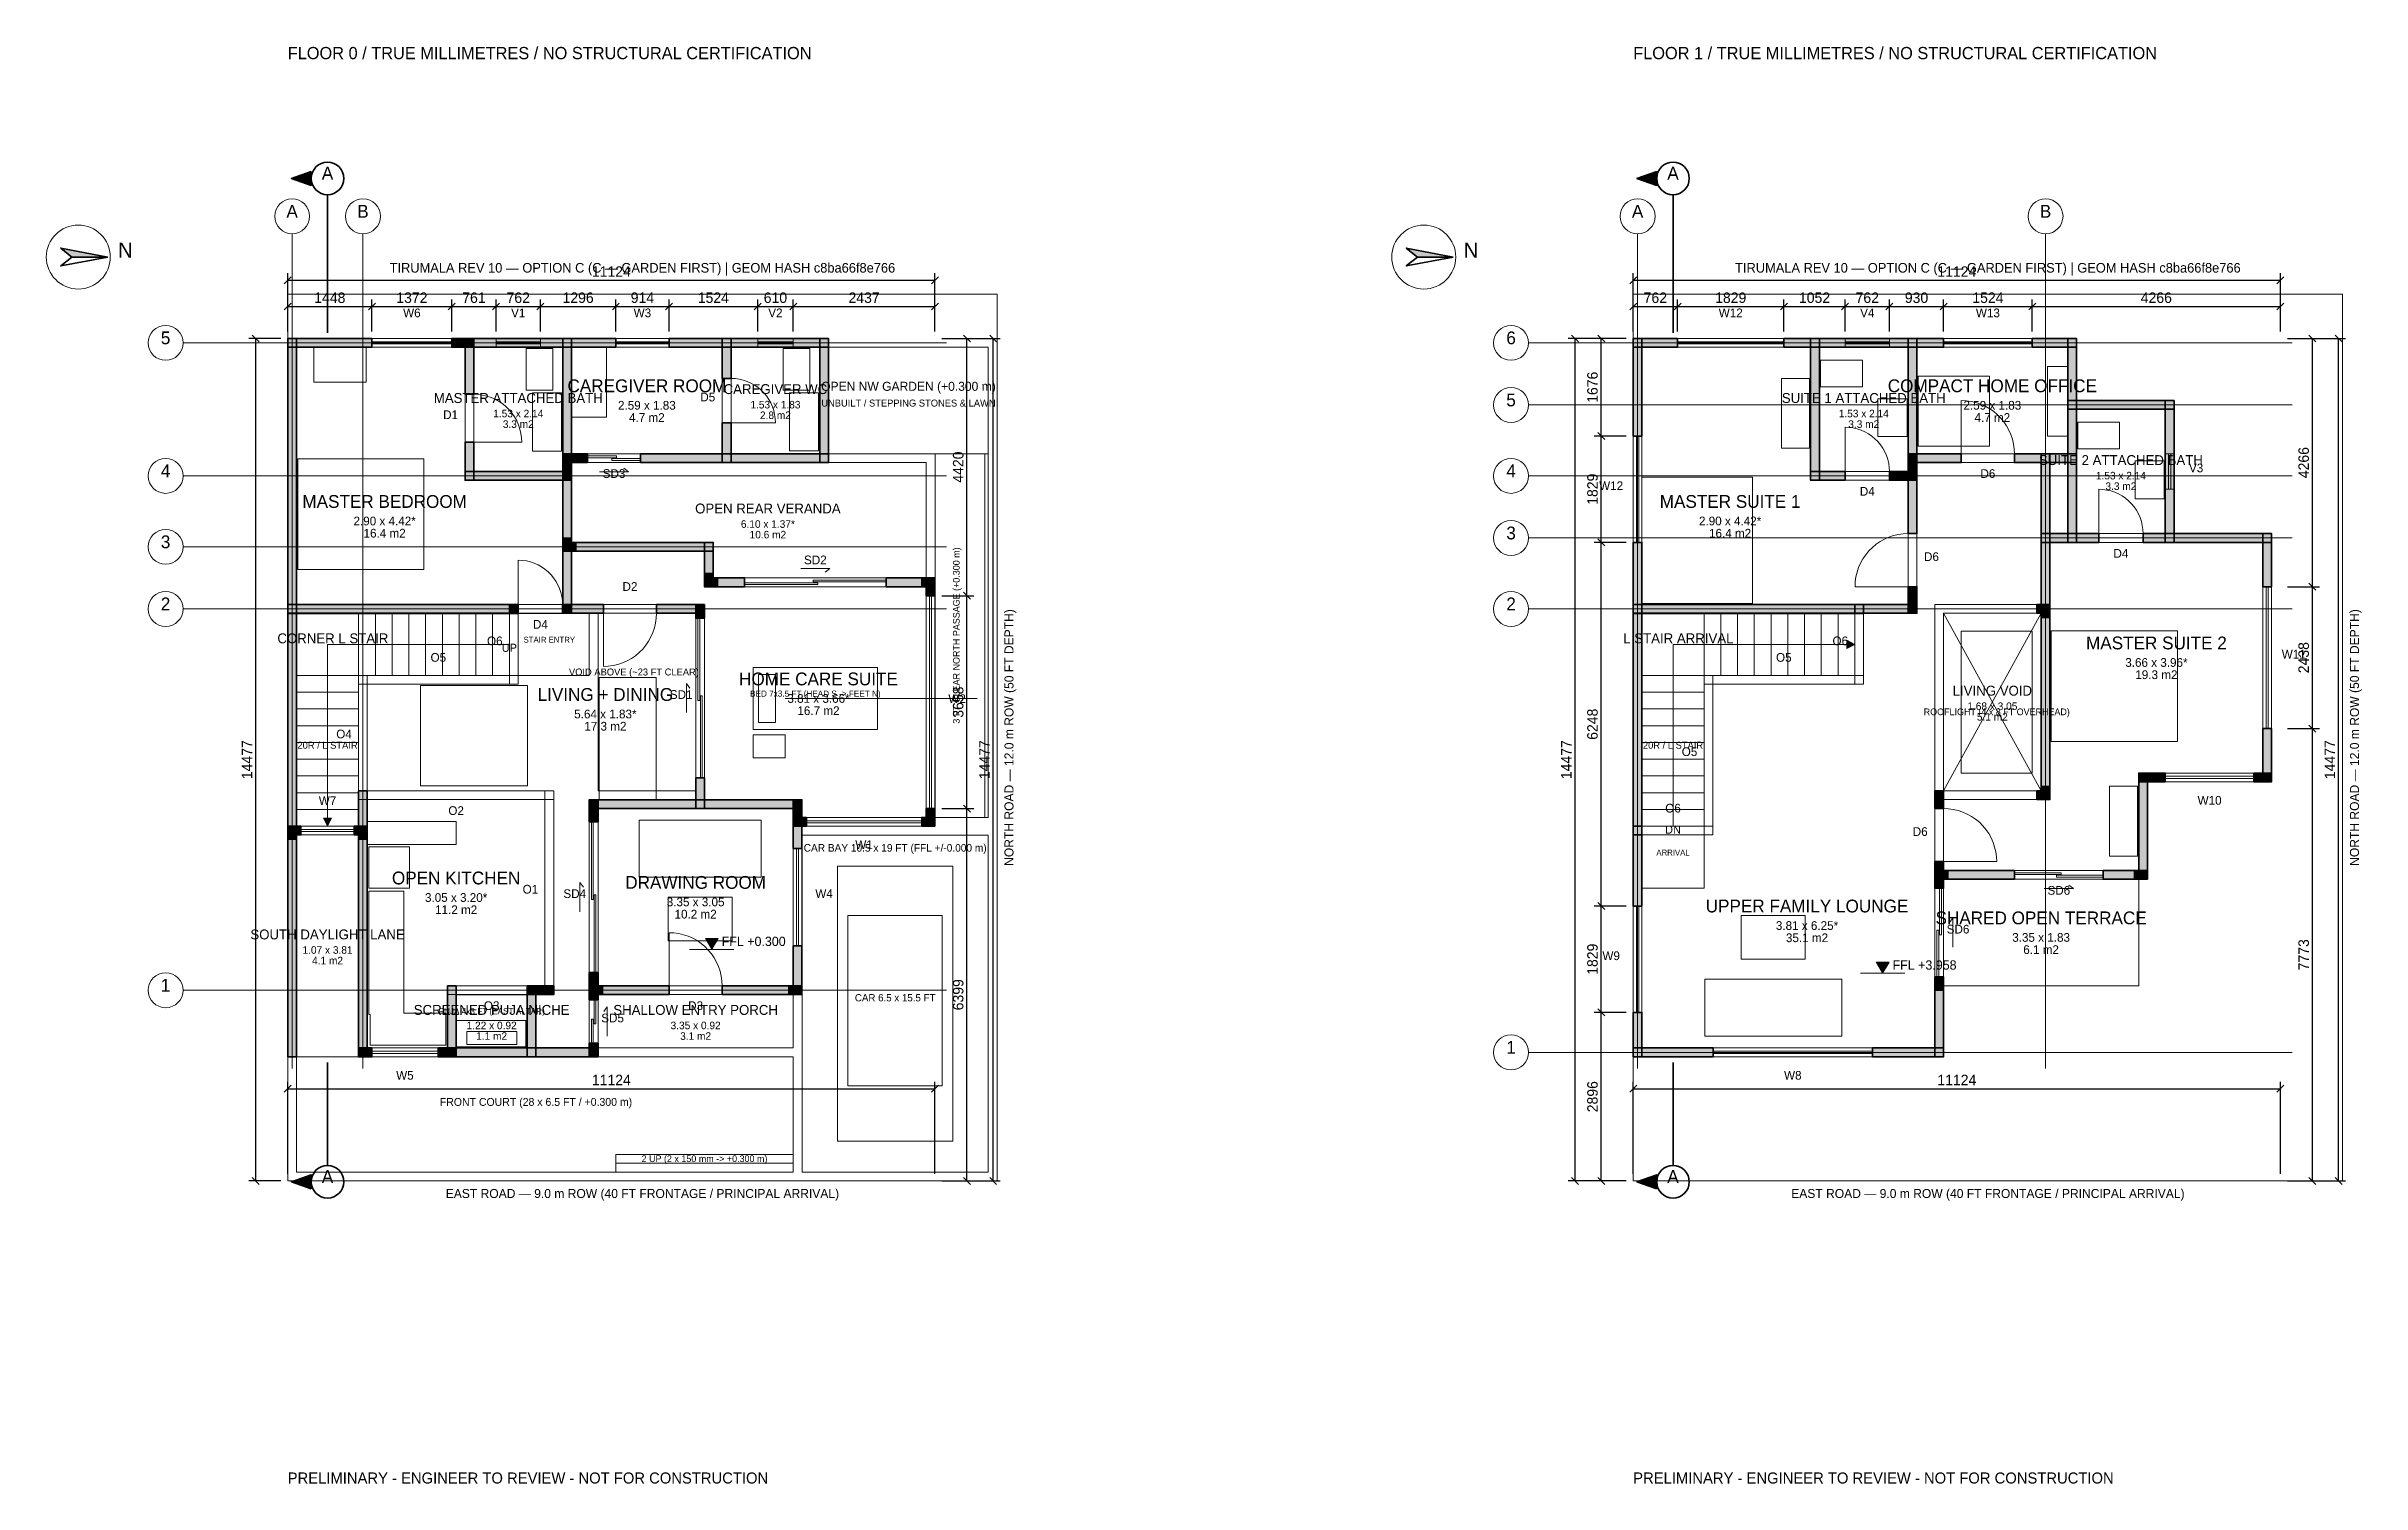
# Model space of a CAD drawing. Header units: millimetres. Extents: x -4149 to 35644, y -5203 to 19498.
import ezdxf
from ezdxf.enums import TextEntityAlignment as Align

# ---------------------------------------------------------------- set-up
doc = ezdxf.new("R2010")
doc.units = ezdxf.units.MM
for name, color, linetype, lineweight in [('A-ANNO', 7, 'Continuous', 18), ('A-DIMS', 7, 'Continuous', 13), ('A-DOOR', 3, 'Continuous', 18), ('A-FLOR', 8, 'Continuous', 13), ('A-FURN', 8, 'Continuous', 13), ('A-GRID', 8, 'Continuous', 13), ('A-LAND', 3, 'Continuous', 13), ('A-LEVL', 7, 'Continuous', 13), ('A-SECT', 1, 'Continuous', 35), ('A-SITE', 8, 'Continuous', 18), ('A-STAIR', 7, 'Continuous', 18), ('A-TAGS', 1, 'Continuous', 13), ('A-WALL', 7, 'Continuous', 35), ('A-WIND', 4, 'Continuous', 18)]:
    doc.layers.add(name, color=color, linetype=linetype, lineweight=lineweight)
doc.dimstyles.new('FF-ARCH', dxfattribs={"dimtxt": 180, "dimasz": 90, "dimexe": 120, "dimexo": 120, "dimgap": 60, "dimtad": 1, "dimdec": 0, "dimtsz": 60, "dimcen": 2.5, "dimazin": 3, "dimtfac": 1, "dimtmove": 0, "dimatfit": 3})

msp = doc.modelspace()

# ---------------------------------------------------------------- texts
at = {"layer": 'A-ANNO'}
for s, height, p in [('FLOOR 0 / TRUE MILLIMETRES / NO STRUCTURAL CERTIFICATION', 210, (0, 19277)), ('FLOOR 1 / TRUE MILLIMETRES / NO STRUCTURAL CERTIFICATION', 210, (23124, 19277)), ('PRELIMINARY - ENGINEER TO REVIEW - NOT FOR CONSTRUCTION', 190, (0, -5200)), ('PRELIMINARY - ENGINEER TO REVIEW - NOT FOR CONSTRUCTION', 190, (23124, -5200))]:
    msp.add_text(s, height=height, dxfattribs=at).set_placement(p)
for s, height, p in [('N', 260, (-2789, 15787)), ('N', 260, (20335, 15787)), ('TIRUMALA REV 10 — OPTION C (C — GARDEN FIRST) | GEOM HASH c8ba66f8e766', 165, (6096, 15560)), ('TIRUMALA REV 10 — OPTION C (C — GARDEN FIRST) | GEOM HASH c8ba66f8e766', 165, (29220, 15560)), ('MASTER ATTACHED BATH', 170, (3962.5, 13318.5)), ('CAREGIVER ROOM', 220, (6172.5, 13488.5)), ('CAREGIVER WC', 170, (8382, 13471)), ('SUITE 1 ATTACHED BATH', 170, (27086.5, 13318.5)), ('COMPACT HOME OFFICE', 220, (29296.5, 13488.5)), ('1.53 x 2.14', 130, (3962.5, 13083.5)), ('2.59 x 1.83', 150, (6172.5, 13209)), ('4.7 m2', 150, (6172.5, 12999)), ('1.53 x 1.83', 130, (8382, 13236)), ('2.8 m2', 130, (8382, 13054)), ('1.53 x 2.14', 130, (27086.5, 13083.5)), ('2.59 x 1.83', 150, (29296.5, 13209)), ('4.7 m2', 150, (29296.5, 12999)), ('3.3 m2', 130, (3962.5, 12901.5)), ('3.3 m2', 130, (27086.5, 12901.5)), ('SUITE 2 ATTACHED BATH', 170, (31506, 12251.5)), ('1.53 x 2.14', 130, (31506, 12016.5)), ('3.3 m2', 130, (31506, 11834.5)), ('MASTER BEDROOM', 220, (1665.6, 11500.5)), ('OPEN REAR VERANDA', 170, (8252.5, 11419.5)), ('MASTER SUITE 1', 220, (24789.6, 11500.5)), ('2.90 x 4.42*', 150, (1665.6, 11221)), ('16.4 m2', 150, (1665.6, 11011)), ('6.10 x 1.37*', 130, (8252.5, 11184.5)), ('10.6 m2', 130, (8252.5, 11002.5)), ('2.90 x 4.42*', 150, (24789.6, 11221)), ('16.4 m2', 150, (24789.6, 11011)), ('CORNER L STAIR', 170, (776.1, 9188.4)), ('L STAIR ARRIVAL', 170, (23900.1, 9188.4)), ('MASTER SUITE 2', 220, (32116, 9069)), ('VOID ABOVE (~23 FT CLEAR)', 120, (5950, 8650)), ('3.66 x 3.96*', 150, (32116, 8789.5)), ('19.3 m2', 150, (32116, 8579.5)), ('LIVING + DINING', 220, (5459.3, 8183.3)), ('HOME CARE SUITE', 220, (9122, 8450.7)), ('BED 7x3.5 FT (HEAD S -> FEET N)', 105, (9068, 8290.5)), ('3.81 x 3.66*', 150, (9122, 8171.2)), ('LIVING VOID', 170, (29296.5, 8289)), ('5.64 x 1.83*', 150, (5459.3, 7903.8)), ('16.7 m2', 150, (9122, 7961.2)), ('1.68 x 3.05', 130, (29296.5, 8054)), ('5.1 m2', 130, (29296.5, 7872)), ('17.3 m2', 150, (5459.3, 7693.8)), ('OPEN KITCHEN', 220, (2894.5, 5030)), ('DRAWING ROOM', 220, (7010.5, 4954)), ('3.05 x 3.20*', 150, (2894.5, 4750.5)), ('3.35 x 3.05', 150, (7010.5, 4674.5)), ('UPPER FAMILY LOUNGE', 220, (26111.1, 4548.1)), ('11.2 m2', 150, (2894.5, 4540.5)), ('10.2 m2', 150, (7010.5, 4464.5)), ('3.81 x 6.25*', 150, (26111.1, 4268.6)), ('SHARED OPEN TERRACE', 220, (30134.5, 4344.5)), ('SOUTH DAYLIGHT LANE', 170, (684.5, 4100)), ('1.07 x 3.81', 130, (684.5, 3865)), ('35.1 m2', 150, (26111.1, 4058.6)), ('3.35 x 1.83', 150, (30134.5, 4065)), ('6.1 m2', 150, (30134.5, 3855)), ('4.1 m2', 130, (684.5, 3683)), ('SCREENED PUJA NICHE', 170, (3505, 2803)), ('PUJA 4x3 FT (EAST ALTAR)', 105, (3505.5, 2833)), ('SHALLOW ENTRY PORCH', 170, (7010.5, 2803)), ('1.22 x 0.92', 130, (3505, 2568)), ('1.1 m2', 130, (3505, 2386)), ('3.35 x 0.92', 130, (7010.5, 2568)), ('3.1 m2', 130, (7010.5, 2386))]:
    msp.add_text(s, height=height, dxfattribs=at).set_placement(p, align=Align.BOTTOM_CENTER)
at = {"layer": 'A-FURN'}
msp.add_text('CAR 6.5 x 15.5 FT', height=125, dxfattribs=at).set_placement((10439.5, 3048), align=Align.BOTTOM_CENTER)
at = {"layer": 'A-GRID'}
for s, p in [('A', (76, 16487)), ('B', (1293, 16487)), ('A', (23200, 16487)), ('B', (30211, 16487)), ('5', (-2099, 14312)), ('6', (21025, 14312)), ('5', (21025, 13245)), ('4', (-2099, 12026)), ('4', (21025, 12026)), ('3', (21025, 10959)), ('3', (-2099, 10807)), ('2', (-2099, 9740)), ('2', (21025, 9740)), ('1', (-2099, 3187)), ('1', (21025, 2120))]:
    msp.add_text(s, height=220, dxfattribs=at).set_placement(p, align=Align.BOTTOM_CENTER)
at = {"layer": 'A-LAND'}
for s, height, p in [('OPEN NW GARDEN (+0.300 m)', 155, (10668, 13531.5)), ('UNBUILT / STEPPING STONES & LAWN', 120, (10668, 13271.5))]:
    msp.add_text(s, height=height, dxfattribs=at).set_placement(p, align=Align.BOTTOM_CENTER)
msp.add_text('3 FT CLEAR NORTH PASSAGE (+0.300 m)', height=115, rotation=90, dxfattribs=at).set_placement((11582.5, 9372.5), align=Align.BOTTOM_CENTER)
at = {"layer": 'A-LEVL'}
for s, p in [('FFL +0.300', (7458, 4037)), ('FFL +3.958', (27581.1, 3631.1))]:
    msp.add_text(s, height=160, dxfattribs=at).set_placement(p)
at = {"layer": 'A-SECT'}
for p in [(684, 17142), (23808, 17142), (684, -100), (23808, -100)]:
    msp.add_text('A', height=220, dxfattribs=at).set_placement(p, align=Align.BOTTOM_CENTER)
at = {"layer": 'A-SITE'}
for p in [(12520, 7620), (35644, 7620)]:
    msp.add_text('NORTH ROAD — 12.0 m ROW (50 FT DEPTH)', height=155, rotation=90, dxfattribs=at).set_placement(p, align=Align.BOTTOM_CENTER)
for s, height, p in [('CAR BAY 10.5 x 19 FT (FFL +/-0.000 m)', 130, (10440, 5620)), ('FRONT COURT (28 x 6.5 FT / +0.300 m)', 135, (4267, 1250)), ('EAST ROAD — 9.0 m ROW (40 FT FRONTAGE / PRINCIPAL ARRIVAL)', 155, (6096, -340)), ('EAST ROAD — 9.0 m ROW (40 FT FRONTAGE / PRINCIPAL ARRIVAL)', 155, (29220, -340))]:
    msp.add_text(s, height=height, dxfattribs=at).set_placement(p, align=Align.BOTTOM_CENTER)
at = {"layer": 'A-STAIR'}
for s, height, p in [('UP', 140, (3809, 9050.5)), ('STAIR ENTRY', 100, (4495.5, 9220.5)), ('20R / L STAIR', 120, (684.5, 7391.5)), ('20R / L STAIR', 120, (23808.5, 7391.5)), ('DN', 140, (23808.5, 5926)), ('ARRIVAL', 100, (23808.5, 5562.5)), ('2 UP (2 x 150 mm -> +0.300 m)', 115, (7163, 290))]:
    msp.add_text(s, height=height, dxfattribs=at).set_placement(p, align=Align.BOTTOM_CENTER)
at = {"layer": 'A-TAGS'}
for s, p in [('W6', (2134, 14797)), ('V1', (3962, 14797)), ('W3', (6096, 14797)), ('V2', (8382, 14797)), ('W12', (24800, 14797)), ('V4', (27147, 14797)), ('W13', (29220, 14797)), ('D5', (7219, 13351)), ('D1', (2799, 13046.5)), ('SD3', (5608, 12036)), ('W12', (22745, 11827)), ('D6', (29220, 12036)), ('V3', (32799, 12132)), ('D4', (27147, 11731)), ('SD2', (9068, 10552)), ('D6', (28250, 10608)), ('D4', (31506, 10664)), ('D2', (5882, 10095)), ('D4', (4343, 9445)), ('O6', (3559, 9160.5)), ('O6', (26683, 9160.5)), ('O5', (2588.5, 8877)), ('O5', (25712.5, 8877)), ('W11', (34476, 8932)), ('SD1', (6762, 8238.5)), ('W2', (11504, 8168)), ('O4', (968, 7560.5)), ('O5', (24092, 7256.5)), ('W7', (684.5, 6416)), ('O2', (2894.5, 6244)), ('O6', (23808.5, 6286)), ('W10', (33030, 6420)), ('D6', (28057, 5884)), ('W1', (9905.5, 5657)), ('O1', (4171, 4893)), ('SD4', (4933, 4816.5)), ('W4', (9218, 4817)), ('SD6', (30439, 4873)), ('SD6', (28707, 4207)), ('W9', (22745, 3750)), ('O3', (3505, 2892)), ('SD5', (5583, 2680)), ('D3', (7010, 2892)), ('W5', (2014.5, 1695)), ('W8', (25867, 1695))]:
    msp.add_text(s, height=150, dxfattribs=at).set_placement(p, align=Align.BOTTOM_CENTER)
at = {"layer": 'A-WIND'}
msp.add_text('ROOFLIGHT (4 x 8 FT OVERHEAD)', height=115, dxfattribs=at).set_placement((29372.5, 7969.5), align=Align.BOTTOM_CENTER)

# ---------------------------------------------------------------- dimensions: what is measured, and where the dimension line sits
at = {"layer": 'A-DIMS'}
for base, p1, p2 in [((0, 15477), (0, 14477), (11124, 14477)), ((23124, 15477), (23124, 14477), (34248, 14477)), ((0, 15027), (0, 14477), (1448, 14477)), ((1448, 15027), (1448, 14477), (2820, 14477)), ((2820, 15027), (2820, 14477), (3581, 14477)), ((3581, 15027), (3581, 14477), (4343, 14477)), ((4343, 15027), (4343, 14477), (5639, 14477)), ((5639, 15027), (5639, 14477), (6553, 14477)), ((6553, 15027), (6553, 14477), (8077, 14477)), ((8077, 15027), (8077, 14477), (8687, 14477)), ((8687, 15027), (8687, 14477), (11124, 14477)), ((23124, 15027), (23124, 14477), (23885.5, 14477)), ((23885.5, 15027), (23885.5, 14477), (25714.5, 14477)), ((25714.5, 15027), (25714.5, 14477), (26766, 14477)), ((26766, 15027), (26766, 14477), (27528, 14477)), ((27528, 15027), (27528, 14477), (28458, 14477)), ((28458, 15027), (28458, 14477), (29982, 14477)), ((29982, 15027), (29982, 14477), (34248, 14477)), ((0, 1585), (0, 0), (11124, 0)), ((23124, 1585), (23124, 0), (34248, 0))]:
    msp.add_linear_dim(base=base, p1=p1, p2=p2, dimstyle='FF-ARCH', dxfattribs=at).render()
for base, p1, p2 in [((-549, 0), (0, 0), (0, 14477)), ((11674, 10057), (11124, 10057), (11124, 14477)), ((12124, 0), (11124, 0), (11124, 14477)), ((22125, 0), (23124, 0), (23124, 14477)), ((22575, 12801.5), (23124, 12801.5), (23124, 14477)), ((34798, 10211), (34248, 10211), (34248, 14477)), ((35248, 0), (34248, 0), (34248, 14477)), ((22575, 10972.5), (23124, 10972.5), (23124, 12801.5)), ((22575, 4724.5), (23124, 4724.5), (23124, 10972.5)), ((11674, 6399), (11124, 6399), (11124, 10057)), ((34798, 7773), (34248, 7773), (34248, 10211)), ((34798, 0), (34248, 0), (34248, 7773)), ((11674, 0), (11124, 0), (11124, 6399)), ((22575, 2895.5), (23124, 2895.5), (23124, 4724.5)), ((22575, 0), (23124, 0), (23124, 2895.5))]:
    msp.add_linear_dim(base=base, p1=p1, p2=p2, angle=90, dimstyle='FF-ARCH', dxfattribs=at).render()

# ---------------------------------------------------------------- hatches: boundary and pattern name
at = {"layer": 'A-LEVL'}
for points in [[(7178, 4167), (7398, 4167), (7288, 3977)], [(27301.1, 3761.1), (27521.1, 3761.1), (27411.1, 3571.1)]]:
    msp.add_hatch(color=7, dxfattribs=at).paths.add_polyline_path(points)
at = {"layer": 'A-SECT'}
for points in [[(404, 17347), (64, 17227), (404, 17107)], [(23528, 17347), (23188, 17227), (23528, 17107)], [(404, -135), (64, -15), (404, 105)], [(23528, -135), (23188, -15), (23528, 105)]]:
    msp.add_hatch(color=7, dxfattribs=at).paths.add_polyline_path(points)
at = {"layer": 'A-STAIR'}
for points in [[(26933, 9220.5), (26793, 9290.5), (26793, 9150.5)], [(684.5, 6096), (754.5, 6236), (614.5, 6236)]]:
    msp.add_hatch(color=7, dxfattribs=at).paths.add_polyline_path(points)
at = {"layer": 'A-WALL'}
for points in [[(-3093, 15877), (-3901.5, 16031), (-3709, 15877)], [(20031, 15877), (19222.5, 16031), (19415, 15877)], [(1, 14402), (1, 14477), (151, 14477), (151, 9830), (151, 9755), (1, 9755), (1, 14402)], [(76, 14327), (1, 14327), (1, 14477), (1448, 14477), (1448, 14327), (76, 14327)], [(3199, 14477), (3199, 14327), (2820, 14327), (2820, 14477), (3124, 14477), (3199, 14477)], [(3049, 14477), (3199, 14477), (3199, 13518), (3049, 13518), (3049, 14402), (3049, 14477)], [(4801, 14477), (4876, 14477), (4876, 14327), (3124, 14327), (3049, 14327), (3049, 14477), (4801, 14477)], [(4726, 14402), (4726, 14477), (4876, 14477), (4876, 12421), (4876, 12346), (4726, 12346), (4726, 14402)], [(4801, 14327), (4726, 14327), (4726, 14477), (5639, 14477), (5639, 14327), (4801, 14327)], [(7619, 14477), (7619, 14327), (6553, 14327), (6553, 14477), (7544, 14477), (7619, 14477)], [(7469, 14477), (7619, 14477), (7619, 13792), (7469, 13792), (7469, 14402), (7469, 14477)], [(9220, 14477), (9295, 14477), (9295, 14327), (7544, 14327), (7469, 14327), (7469, 14477), (9220, 14477)], [(9145, 14402), (9145, 14477), (9295, 14477), (9295, 12421), (9295, 12346), (9145, 12346), (9145, 14402)], [(23125, 14477), (23275, 14477), (23275, 12801.5), (23125, 12801.5), (23125, 14402), (23125, 14477)], [(23200, 14327), (23125, 14327), (23125, 14477), (23885.5, 14477), (23885.5, 14327), (23200, 14327)], [(26323, 14477), (26323, 14327), (25714.5, 14327), (25714.5, 14477), (26248, 14477), (26323, 14477)], [(26173, 14402), (26173, 14477), (26323, 14477), (26323, 12116), (26323, 12041), (26173, 12041), (26173, 14402)], [(27925, 14477), (28000, 14477), (28000, 14327), (26248, 14327), (26173, 14327), (26173, 14477), (27925, 14477)], [(27850, 14402), (27850, 14477), (28000, 14477), (28000, 12421), (28000, 12346), (27850, 12346), (27850, 14402)], [(27925, 14327), (27850, 14327), (27850, 14477), (28458, 14477), (28458, 14327), (27925, 14327)], [(30743, 14477), (30743, 14327), (29982, 14327), (29982, 14477), (30668, 14477), (30743, 14477)], [(30593, 14402), (30593, 14477), (30743, 14477), (30743, 13335), (30743, 13260), (30593, 13260), (30593, 14402)], [(30593, 13335), (30593, 13410), (30743, 13410), (30743, 12421), (30743, 12346), (30593, 12346), (30593, 13335)], [(32344, 13410), (32419, 13410), (32419, 13260), (30668, 13260), (30593, 13260), (30593, 13410), (32344, 13410)], [(32269, 13335), (32269, 13410), (32419, 13410), (32419, 11049), (32419, 10974), (32269, 10974), (32269, 13335)], [(7619, 12421), (7619, 12346), (7469, 12346), (7469, 13030), (7619, 13030), (7619, 12421)], [(3199, 12116), (3199, 12041), (3049, 12041), (3049, 12695), (3199, 12695), (3199, 12116)], [(4726, 12421), (4726, 12496), (4876, 12496), (4876, 12346), (4876, 12271), (4726, 12271), (4726, 12421)], [(4876, 12496), (4951, 12496), (4951, 12346), (4801, 12346), (4726, 12346), (4726, 12496), (4876, 12496)], [(4726, 12346), (4726, 12421), (4876, 12421), (4876, 12116), (4876, 12041), (4726, 12041), (4726, 12346)], [(4876, 12346), (4801, 12346), (4801, 12496), (5151, 12496), (5151, 12346), (4876, 12346)], [(7619, 12496), (7619, 12346), (6065, 12346), (6065, 12496), (7544, 12496), (7619, 12496)], [(9220, 12496), (9295, 12496), (9295, 12346), (7544, 12346), (7469, 12346), (7469, 12496), (9220, 12496)], [(27850, 12421), (27850, 12496), (28000, 12496), (28000, 12116), (28000, 12041), (27850, 12041), (27850, 12421)], [(27925, 12346), (27850, 12346), (27850, 12496), (28763, 12496), (28763, 12346), (27925, 12346)], [(30286, 12496), (30286, 12346), (29677, 12346), (29677, 12496), (30211, 12496), (30286, 12496)], [(30136, 12421), (30136, 12496), (30286, 12496), (30286, 11049), (30286, 10974), (30136, 10974), (30136, 12421)], [(30668, 12496), (30743, 12496), (30743, 12346), (30211, 12346), (30136, 12346), (30136, 12496), (30668, 12496)], [(30593, 12421), (30593, 12496), (30743, 12496), (30743, 11049), (30743, 10974), (30593, 10974), (30593, 12421)], [(4801, 12191), (4876, 12191), (4876, 12041), (3124, 12041), (3049, 12041), (3049, 12191), (4801, 12191)], [(4726, 12116), (4726, 12191), (4876, 12191), (4876, 10972), (4876, 10897), (4726, 10897), (4726, 12116)], [(26248, 12041), (26173, 12041), (26173, 12191), (26766, 12191), (26766, 12041), (26248, 12041)], [(28000, 12191), (28000, 12041), (27528, 12041), (27528, 12191), (27925, 12191), (28000, 12191)], [(27850, 12191), (28000, 12191), (28000, 11125), (27850, 11125), (27850, 12116), (27850, 12191)], [(4726, 10972), (4726, 11047), (4876, 11047), (4876, 10897), (4876, 10822), (4726, 10822), (4726, 10972)], [(4726, 10897), (4726, 10972), (4876, 10972), (4876, 9830), (4876, 9755), (4726, 9755), (4726, 10897)], [(4876, 10972), (4951, 10972), (4951, 10822), (4801, 10822), (4726, 10822), (4726, 10972), (4876, 10972)], [(7237, 10972), (7312, 10972), (7312, 10822), (4876, 10822), (4801, 10822), (4801, 10972), (7237, 10972)], [(7162, 10897), (7162, 10972), (7312, 10972), (7312, 10362), (7312, 10287), (7162, 10287), (7162, 10897)], [(23275, 9830), (23275, 9755), (23125, 9755), (23125, 10972.5), (23275, 10972.5), (23275, 9830)], [(30136, 11049), (30136, 11124), (30286, 11124), (30286, 9830), (30286, 9755), (30136, 9755), (30136, 11049)], [(30668, 11124), (30743, 11124), (30743, 10974), (30211, 10974), (30136, 10974), (30136, 11124), (30668, 11124)], [(30668, 10974), (30593, 10974), (30593, 11124), (31125, 11124), (31125, 10974), (30668, 10974)], [(32419, 11124), (32419, 10974), (31887, 10974), (31887, 11124), (32344, 11124), (32419, 11124)], [(34021, 11124), (34096, 11124), (34096, 10974), (32344, 10974), (32269, 10974), (32269, 11124), (34021, 11124)], [(33946, 11124), (34096, 11124), (34096, 10211), (33946, 10211), (33946, 11049), (33946, 11124)], [(7162, 10362), (7162, 10437), (7312, 10437), (7312, 10287), (7312, 10212), (7162, 10212), (7162, 10362)], [(7312, 10362), (7387, 10362), (7387, 10212), (7237, 10212), (7162, 10212), (7162, 10362), (7312, 10362)], [(7312, 10212), (7237, 10212), (7237, 10362), (7849, 10362), (7849, 10212), (7312, 10212)], [(11049, 10362), (11049, 10212), (10287, 10212), (10287, 10362), (10974, 10362), (11049, 10362)], [(11049, 10362), (11124, 10362), (11124, 10212), (10974, 10212), (10899, 10212), (10899, 10362), (11049, 10362)], [(10974, 10362), (11124, 10362), (11124, 10057), (10974, 10057), (10974, 10287), (10974, 10362)], [(28000, 9830), (28000, 9755), (27850, 9755), (27850, 10211), (28000, 10211), (28000, 9830)], [(3884, 9905), (3959, 9905), (3959, 9755), (76, 9755), (1, 9755), (1, 9905), (3884, 9905)], [(1, 9829), (1, 9904), (151, 9904), (151, 6021), (151, 5946), (1, 5946), (1, 9829)], [(3884, 9904), (3959, 9904), (3959, 9754), (76, 9754), (1, 9754), (1, 9904), (3884, 9904)], [(3884, 9755), (3809, 9755), (3809, 9905), (3962, 9905), (3962, 9755), (3884, 9755)], [(4876, 9905), (4876, 9755), (4724, 9755), (4724, 9905), (4801, 9905), (4876, 9905)], [(4801, 9755), (4726, 9755), (4726, 9905), (5425, 9905), (5425, 9755), (4801, 9755)], [(7162, 9905), (7162, 9755), (6339, 9755), (6339, 9905), (7087, 9905), (7162, 9905)], [(7012, 9905), (7162, 9905), (7162, 9670), (7012, 9670), (7012, 9830), (7012, 9905)], [(27008, 9905), (27083, 9905), (27083, 9755), (23200, 9755), (23125, 9755), (23125, 9905), (27008, 9905)], [(23125, 9829), (23125, 9904), (23275, 9904), (23275, 6021), (23275, 5946), (23125, 5946), (23125, 9829)], [(27008, 9904), (27083, 9904), (27083, 9754), (23200, 9754), (23125, 9754), (23125, 9904), (27008, 9904)], [(27925, 9905), (28000, 9905), (28000, 9755), (27008, 9755), (26933, 9755), (26933, 9905), (27925, 9905)], [(30211, 9905), (30286, 9905), (30286, 9755), (30136, 9755), (30061, 9755), (30061, 9905), (30211, 9905)], [(30136, 9830), (30136, 9905), (30286, 9905), (30286, 9755), (30286, 9680), (30136, 9680), (30136, 9830)], [(30136, 9755), (30136, 9830), (30286, 9830), (30286, 6704), (30286, 6629), (30136, 6629), (30136, 9755)], [(34096, 6935), (34096, 6860), (33946, 6860), (33946, 7773), (34096, 7773), (34096, 6935)], [(7162, 6477), (7162, 6402), (7012, 6402), (7012, 6927), (7162, 6927), (7162, 6477)], [(30136, 6704), (30136, 6779), (30286, 6779), (30286, 6629), (30286, 6554), (30136, 6554), (30136, 6704)], [(31812, 6935), (31812, 7010), (31962, 7010), (31962, 5258), (31962, 5183), (31812, 5183), (31812, 6935)], [(31887, 6860), (31812, 6860), (31812, 7010), (32268, 7010), (32268, 6860), (31887, 6860)], [(34096, 7010), (34096, 6860), (33792, 6860), (33792, 7010), (34021, 7010), (34096, 7010)], [(1218, 6629), (1218, 6704), (1368, 6704), (1368, 6021), (1368, 5946), (1218, 5946), (1218, 6629)], [(5183, 6552), (5333, 6552), (5333, 6172), (5183, 6172), (5183, 6477), (5183, 6552)], [(7087, 6552), (7162, 6552), (7162, 6402), (5258, 6402), (5183, 6402), (5183, 6552), (7087, 6552)], [(8763, 6552), (8838, 6552), (8838, 6402), (7087, 6402), (7012, 6402), (7012, 6552), (8763, 6552)], [(8688, 6477), (8688, 6552), (8838, 6552), (8838, 6172), (8838, 6097), (8688, 6097), (8688, 6477)], [(11124, 6172), (11124, 6097), (10974, 6097), (10974, 6399), (11124, 6399), (11124, 6172)], [(28307, 6704), (28457, 6704), (28457, 6401), (28307, 6401), (28307, 6629), (28307, 6704)], [(30211, 6704), (30286, 6704), (30286, 6554), (30136, 6554), (30061, 6554), (30061, 6704), (30211, 6704)], [(1, 6021), (1, 6096), (151, 6096), (151, 5946), (151, 5871), (1, 5871), (1, 6021)], [(151, 6096), (226, 6096), (226, 5946), (76, 5946), (1, 5946), (1, 6096), (151, 6096)], [(1, 5946), (1, 6021), (151, 6021), (151, 2210), (151, 2135), (1, 2135), (1, 5946)], [(151, 5946), (76, 5946), (76, 6096), (189.5, 6096), (189.5, 5946), (151, 5946)], [(1293, 6096), (1368, 6096), (1368, 5946), (1218, 5946), (1143, 5946), (1143, 6096), (1293, 6096)], [(1293, 6096), (1293, 5946), (1179.5, 5946), (1179.5, 6096), (1218, 6096), (1293, 6096)], [(1218, 6021), (1218, 6096), (1368, 6096), (1368, 5946), (1368, 5871), (1218, 5871), (1218, 6021)], [(1218, 5946), (1218, 6021), (1368, 6021), (1368, 2210), (1368, 2135), (1218, 2135), (1218, 5946)], [(8688, 6247), (8838, 6247), (8838, 5715), (8688, 5715), (8688, 6172), (8688, 6247)], [(8763, 6097), (8688, 6097), (8688, 6247), (8915, 6247), (8915, 6097), (8763, 6097)], [(11124, 6247), (11124, 6097), (10896, 6097), (10896, 6247), (11049, 6247), (11124, 6247)], [(23125, 6096), (23275, 6096), (23275, 4724.5), (23125, 4724.5), (23125, 6021), (23125, 6096)], [(28457, 5258), (28457, 5183), (28307, 5183), (28307, 5487), (28457, 5487), (28457, 5258)], [(28307, 5258), (28307, 5333), (28457, 5333), (28457, 5183), (28457, 5108), (28307, 5108), (28307, 5258)], [(28457, 5333), (28532, 5333), (28532, 5183), (28382, 5183), (28307, 5183), (28307, 5333), (28457, 5333)], [(28307, 5258), (28457, 5258), (28457, 5029), (28307, 5029), (28307, 5183), (28307, 5258)], [(28457, 5183), (28382, 5183), (28382, 5333), (29677, 5333), (29677, 5183), (28457, 5183)], [(31887, 5333), (31887, 5183), (31201, 5183), (31201, 5333), (31812, 5333), (31887, 5333)], [(31887, 5333), (31962, 5333), (31962, 5183), (31812, 5183), (31737, 5183), (31737, 5333), (31887, 5333)], [(8838, 3277), (8838, 3202), (8688, 3202), (8688, 4039), (8838, 4039), (8838, 3277)], [(2744, 3277), (2744, 3352), (2894, 3352), (2894, 2210), (2894, 2135), (2744, 2135), (2744, 3277)], [(4116, 3277), (4116, 3352), (4266, 3352), (4266, 2210), (4266, 2135), (4116, 2135), (4116, 3277)], [(4496, 3352), (4571, 3352), (4571, 3202), (4191, 3202), (4116, 3202), (4116, 3352), (4496, 3352)], [(5333, 3277), (5333, 3202), (5183, 3202), (5183, 3581), (5333, 3581), (5333, 3277)], [(5183, 3277), (5183, 3352), (5333, 3352), (5333, 3202), (5333, 3127), (5183, 3127), (5183, 3277)], [(5333, 3352), (5408, 3352), (5408, 3202), (5258, 3202), (5183, 3202), (5183, 3352), (5333, 3352)], [(5183, 3277), (5333, 3277), (5333, 3115), (5183, 3115), (5183, 3202), (5183, 3277)], [(5333, 3202), (5258, 3202), (5258, 3352), (6553, 3352), (6553, 3202), (5333, 3202)], [(8763, 3352), (8763, 3202), (7467, 3202), (7467, 3352), (8688, 3352), (8763, 3352)], [(8763, 3352), (8838, 3352), (8838, 3202), (8688, 3202), (8613, 3202), (8613, 3352), (8763, 3352)], [(28457, 3352), (28457, 3277), (28307, 3277), (28307, 3505), (28457, 3505), (28457, 3352)], [(28307, 3352), (28307, 3427), (28457, 3427), (28457, 2210), (28457, 2135), (28307, 2135), (28307, 3352)], [(23275, 2210), (23275, 2135), (23125, 2135), (23125, 2895.5), (23275, 2895.5), (23275, 2210)], [(1293, 2135), (1218, 2135), (1218, 2285), (1443, 2285), (1443, 2135), (1293, 2135)], [(2894, 2285), (2894, 2135), (2586, 2135), (2586, 2285), (2819, 2285), (2894, 2285)], [(4191, 2285), (4266, 2285), (4266, 2135), (2819, 2135), (2744, 2135), (2744, 2285), (4191, 2285)], [(5258, 2285), (5333, 2285), (5333, 2135), (4191, 2135), (4116, 2135), (4116, 2285), (5258, 2285)], [(5333, 2285), (5333, 2210), (5183, 2210), (5183, 2365), (5333, 2365), (5333, 2285)], [(5183, 2285), (5183, 2360), (5333, 2360), (5333, 2210), (5333, 2135), (5183, 2135), (5183, 2285)], [(23200, 2135), (23125, 2135), (23125, 2285), (24495.5, 2285), (24495.5, 2135), (23200, 2135)], [(28457, 2285), (28457, 2135), (27238.5, 2135), (27238.5, 2285), (28382, 2285), (28457, 2285)]]:
    msp.add_hatch(color=7, dxfattribs=at).paths.add_polyline_path(points)

# ---------------------------------------------------------------- linework, layer by layer
at = {"layer": 'A-ANNO'}
msp.add_line((8551, 8290.5), (11850, 8290.5), dxfattribs=at)
for centre in [(-3599, 15877), (19525, 15877)]:
    msp.add_circle(centre, 550, dxfattribs=at)
at = {"layer": 'A-DOOR'}
for p, q in [((28763, 12496), (28763, 13410)), ((7619, 13030), (8381, 13030)), ((26766, 12191), (26766, 12953)), ((3199, 12695), (4022, 12695)), ((5358, 12186), (5858, 12186)), ((5858, 12186), (5778, 12246)), ((31125, 11124), (31125, 11886)), ((3962, 9905), (3962, 10667)), ((8818, 10522), (9318, 10522)), ((9318, 10522), (9238, 10462)), ((27850, 10211), (26936, 10211)), ((3809, 8537), (3809, 9904)), ((3959, 8537), (3959, 9904)), ((5425, 9755), (5425, 8841)), ((26933, 8537), (26933, 9904)), ((27083, 8537), (27083, 9904)), ((1218, 6554), (1218, 8687)), ((1218, 8687), (3959, 8687)), ((1218, 8537), (3959, 8537)), ((1368, 6554), (1368, 8687)), ((6852, 8048.5), (6852, 8548.5)), ((6852, 8548.5), (6912, 8468.5)), ((24342, 5946), (24342, 8687)), ((24342, 8687), (27083, 8687)), ((24342, 8537), (27083, 8537)), ((24492, 5946), (24492, 8687)), ((1218, 6704), (4571, 6704)), ((1218, 6554), (4571, 6554)), ((4421, 3202), (4421, 6704)), ((4571, 3202), (4571, 6704)), ((23125, 6096), (24492, 6096)), ((23125, 5946), (24492, 5946)), ((28457, 5487), (29371, 5487)), ((5023, 4626.5), (5023, 5126.5)), ((5023, 5126.5), (5083, 5046.5)), ((30189, 5023), (30689, 5023)), ((30689, 5023), (30609, 5083)), ((28617, 4517), (28557, 4437)), ((28617, 4017), (28617, 4517)), ((6553, 3352), (6553, 4266)), ((2744, 3352), (4266, 3352)), ((2744, 3202), (4266, 3202)), ((5493, 2990), (5433, 2910)), ((5493, 2490), (5493, 2990))]:
    msp.add_line(p, q, dxfattribs=at)
for points in [[(7619, 13792), (7689.3, 13788.7), (7759, 13779), (7827.5, 13762.9), (7894.3, 13740.5), (7958.7, 13712.1), (8020.1, 13677.9), (8078.2, 13638.1), (8132.4, 13593.1), (8182.1, 13543.4), (8227.1, 13489.2), (8266.9, 13431.1), (8301.1, 13369.7), (8329.5, 13305.3), (8351.9, 13238.5), (8368, 13170), (8377.7, 13100.3), (8381, 13030)], [(3199, 13518), (3274.9, 13514.5), (3350.2, 13504), (3424.2, 13486.6), (3496.3, 13462.4), (3565.8, 13431.7), (3632.3, 13394.7), (3695, 13351.8), (3753.5, 13303.2), (3807.2, 13249.5), (3855.8, 13191), (3898.7, 13128.3), (3935.7, 13061.8), (3966.4, 12992.3), (3990.6, 12920.2), (4008, 12846.2), (4018.5, 12770.9), (4022, 12695)], [(29677, 12496), (29673.1, 12580.3), (29661.4, 12663.9), (29642.1, 12746.1), (29615.3, 12826.2), (29581.2, 12903.4), (29540.1, 12977.2), (29492.4, 13046.8), (29438.5, 13111.8), (29378.8, 13171.5), (29313.8, 13225.4), (29244.2, 13273.1), (29170.4, 13314.2), (29093.2, 13348.3), (29013.1, 13375.1), (28930.9, 13394.4), (28847.3, 13406.1), (28763, 13410)], [(27528, 12191), (27524.7, 12261.3), (27515, 12331), (27498.9, 12399.5), (27476.5, 12466.3), (27448.1, 12530.7), (27413.9, 12592.1), (27374.1, 12650.2), (27329.1, 12704.4), (27279.4, 12754.1), (27225.2, 12799.1), (27167.1, 12838.9), (27105.7, 12873.1), (27041.3, 12901.5), (26974.5, 12923.9), (26906, 12940), (26836.3, 12949.7), (26766, 12953)], [(31887, 11124), (31883.7, 11194.3), (31874, 11264), (31857.9, 11332.5), (31835.5, 11399.3), (31807.1, 11463.7), (31772.9, 11525.1), (31733.1, 11583.2), (31688.1, 11637.4), (31638.4, 11687.1), (31584.2, 11732.1), (31526.1, 11771.9), (31464.7, 11806.1), (31400.3, 11834.5), (31333.5, 11856.9), (31265, 11873), (31195.3, 11882.7), (31125, 11886)], [(27850, 11125), (27765.7, 11121.1), (27682.1, 11109.4), (27599.9, 11090.1), (27519.8, 11063.3), (27442.6, 11029.2), (27368.8, 10988.1), (27299.2, 10940.4), (27234.2, 10886.5), (27174.5, 10826.8), (27120.6, 10761.8), (27072.9, 10692.2), (27031.8, 10618.4), (26997.7, 10541.2), (26970.9, 10461.1), (26951.6, 10378.9), (26939.9, 10295.3), (26936, 10211)], [(4724, 9905), (4720.7, 9975.3), (4711, 10045), (4694.9, 10113.5), (4672.5, 10180.3), (4644.1, 10244.7), (4609.9, 10306.1), (4570.1, 10364.2), (4525.1, 10418.4), (4475.4, 10468.1), (4421.2, 10513.1), (4363.1, 10552.9), (4301.7, 10587.1), (4237.3, 10615.5), (4170.5, 10637.9), (4102, 10654), (4032.3, 10663.7), (3962, 10667)], [(6339, 9755), (6335.1, 9670.7), (6323.4, 9587.1), (6304.1, 9504.9), (6277.3, 9424.8), (6243.2, 9347.6), (6202.1, 9273.8), (6154.4, 9204.2), (6100.5, 9139.2), (6040.8, 9079.5), (5975.8, 9025.6), (5906.2, 8977.9), (5832.4, 8936.8), (5755.2, 8902.7), (5675.1, 8875.9), (5592.9, 8856.6), (5509.3, 8844.9), (5425, 8841)], [(28457, 6401), (28541.3, 6397.1), (28624.9, 6385.4), (28707.1, 6366.1), (28787.2, 6339.3), (28864.4, 6305.2), (28938.2, 6264.1), (29007.8, 6216.4), (29072.8, 6162.5), (29132.5, 6102.8), (29186.4, 6037.8), (29234.1, 5968.2), (29275.2, 5894.4), (29309.3, 5817.2), (29336.1, 5737.1), (29355.4, 5654.9), (29367.1, 5571.3), (29371, 5487)], [(7467, 3352), (7463.1, 3436.3), (7451.4, 3519.9), (7432.1, 3602.1), (7405.3, 3682.2), (7371.2, 3759.4), (7330.1, 3833.2), (7282.4, 3902.8), (7228.5, 3967.8), (7168.8, 4027.5), (7103.8, 4081.4), (7034.2, 4129.1), (6960.4, 4170.2), (6883.2, 4204.3), (6803.1, 4231.1), (6720.9, 4250.4), (6637.3, 4262.1), (6553, 4266)]]:
    msp.add_lwpolyline(points, dxfattribs=at)
for points in [[(5151, 12427), (5648, 12427), (5648, 12459), (5151, 12459)], [(5568, 12383), (6065, 12383), (6065, 12415), (5568, 12415)], [(7849, 10281), (9108, 10281), (9108, 10249), (7849, 10249)], [(9028, 10325), (10287, 10325), (10287, 10293), (9028, 10293)], [(7049, 8258.5), (7049, 9670), (7081, 9670), (7081, 8258.5)], [(7093, 6927), (7093, 8338.5), (7125, 8338.5), (7125, 6927)], [(5220, 4836.5), (5220, 6172), (5252, 6172), (5252, 4836.5)], [(29677, 5264), (30479, 5264), (30479, 5296), (29677, 5296)], [(30399, 5220), (31201, 5220), (31201, 5252), (30399, 5252)], [(5264, 3581), (5264, 4916.5), (5296, 4916.5), (5296, 3581)], [(28420, 4227), (28420, 5029), (28388, 5029), (28388, 4227)], [(28376, 3505), (28376, 4307), (28344, 4307), (28344, 3505)], [(5296, 2700), (5296, 3115), (5264, 3115), (5264, 2700)], [(5252, 2365), (5252, 2780), (5220, 2780), (5220, 2365)]]:
    msp.add_lwpolyline(points, close=True, dxfattribs=at)
at = {"layer": 'A-FLOR'}
for p, q in [((28457, 6704), (30136, 9755)), ((28457, 9755), (30136, 6704))]:
    msp.add_line(p, q, dxfattribs=at)
for points in [[(1368, 2135), (1293, 2135), (1218, 2135), (151, 2135), (1, 2135), (1, 5871), (1, 5946), (1, 6021), (1, 6096), (1, 9754), (1, 9755), (1, 9829), (1, 9904), (1, 9905), (1, 14327), (1, 14402), (1, 14477), (151, 14477), (3049, 14477), (3124, 14477), (3199, 14477), (4726, 14477), (4801, 14477), (4876, 14477), (7469, 14477), (7544, 14477), (7619, 14477), (9145, 14477), (9220, 14477), (9295, 14477), (9295, 14327), (9295, 12496), (9295, 12421), (9295, 12346), (10974, 12346), (10974, 10362), (11049, 10362), (11124, 10362), (11124, 10212), (11124, 6247), (11124, 6172), (11124, 6097), (10974, 6097), (8838, 6097), (8838, 3352), (8838, 3277), (8838, 3202), (8763, 3202), (8688, 3202), (8688, 2285), (5333, 2285), (5333, 2210), (5333, 2135), (5183, 2135), (4266, 2135), (4191, 2135), (4116, 2135), (2894, 2135), (2819, 2135), (2744, 2135), (1368, 2135)], [(151, 9905), (4726, 9905), (4726, 12041), (3049, 12041), (3049, 14327), (151, 14327)], [(3199, 12191), (4726, 12191), (4726, 14327), (3199, 14327)], [(4876, 12496), (7469, 12496), (7469, 14327), (4876, 14327)], [(7619, 12496), (9145, 12496), (9145, 14327), (7619, 14327)], [(23125, 5946), (23125, 6021), (23125, 6096), (23125, 9754), (23125, 9755), (23125, 9829), (23125, 9904), (23125, 9905), (23125, 14327), (23125, 14402), (23125, 14477), (23275, 14477), (26173, 14477), (26248, 14477), (26323, 14477), (27850, 14477), (27925, 14477), (28000, 14477), (30593, 14477), (30668, 14477), (30743, 14477), (30743, 14327), (30743, 13410), (32269, 13410), (32344, 13410), (32419, 13410), (32419, 13260), (32419, 11124), (33946, 11124), (34021, 11124), (34096, 11124), (34096, 10974), (34096, 7010), (34096, 6935), (34096, 6860), (33946, 6860), (31962, 6860), (31962, 5333), (31962, 5258), (31962, 5183), (31887, 5183), (31812, 5183), (31812, 3352), (28457, 3352), (28457, 3277), (28457, 2285), (28457, 2210), (28457, 2135), (28307, 2135), (23275, 2135), (23200, 2135), (23125, 2135), (23125, 2285), (23125, 5946)], [(23275, 9905), (27850, 9905), (27850, 12041), (26173, 12041), (26173, 14327), (23275, 14327)], [(26323, 12191), (27850, 12191), (27850, 14327), (26323, 14327)], [(30593, 12496), (30593, 14327), (28000, 14327), (28000, 12496)], [(32269, 11124), (32269, 13260), (30743, 13260), (30743, 11124)], [(4876, 10972), (7312, 10972), (7312, 10362), (10974, 10362), (10974, 12346), (4876, 12346)], [(23275, 2285), (23275, 5946), (24492, 5946), (24492, 8537), (27083, 8537), (27083, 9755), (28000, 9755), (28000, 9905), (28000, 12346), (30136, 12346), (30136, 9905), (28307, 9905), (28307, 9755), (28307, 2285)], [(30593, 11124), (30593, 12346), (30286, 12346), (30286, 11124), (30593, 11124)], [(7162, 6552), (8838, 6552), (8838, 6247), (10974, 6247), (10974, 10212), (7162, 10212), (7162, 10822), (4876, 10822), (4876, 9905), (7162, 9905)], [(28457, 5333), (31812, 5333), (31812, 7010), (33946, 7010), (33946, 10974), (30286, 10974), (30286, 6554), (28457, 6554)], [(151, 6096), (1218, 6096), (1218, 8687), (3809, 8687), (3809, 9754), (151, 9754)], [(4266, 2285), (5183, 2285), (5183, 6552), (7012, 6552), (7012, 9755), (3959, 9755), (3959, 8537), (1368, 8537), (1368, 6704), (4571, 6704), (4571, 3202), (4266, 3202)], [(7012, 6704), (7012, 9755), (5333, 9755), (5333, 6704)], [(23275, 6096), (24342, 6096), (24342, 8687), (26933, 8687), (26933, 9754), (23275, 9754)], [(24342, 8687), (26933, 8687), (26933, 9754), (24342, 9754), (23275, 9754), (23275, 8687), (23275, 6096), (24342, 6096), (24342, 8687)], [(30136, 6704), (30136, 9755), (28457, 9755), (28457, 6704)], [(28457, 9755), (28457, 6704), (30136, 6704), (30136, 9755), (28457, 9755)], [(30136, 6704), (30136, 9755), (28457, 9755), (28457, 6704)], [(1368, 2285), (2744, 2285), (2744, 3352), (4421, 3352), (4421, 6554), (1368, 6554)], [(5333, 3352), (8688, 3352), (8688, 6402), (5333, 6402)], [(151, 2135), (1218, 2135), (1218, 5946), (151, 5946)], [(31812, 3352), (31812, 5183), (28457, 5183), (28457, 3352)], [(2894, 2285), (4116, 2285), (4116, 3202), (2894, 3202)], [(5333, 2285), (8688, 2285), (8688, 3202), (5333, 3202)]]:
    msp.add_lwpolyline(points, close=True, dxfattribs=at)
for points in [[(26933, 8687), (26933, 9754)], [(30060.9, 9755), (28457, 9755), (28457, 6704.1)], [(24342, 6096), (24342, 8687)], [(24342, 8687), (26933, 8687)], [(28457.1, 6704), (30060.9, 6704)], [(31812, 3352), (31812, 5182.9)], [(28457.1, 3352), (31812, 3352)]]:
    msp.add_lwpolyline(points, dxfattribs=at)
at = {"layer": 'A-FURN'}
for points in [[(1349, 13727), (1349, 14327), (449, 14327), (449, 13727)], [(5476, 13127), (5476, 14327), (4876, 14327), (4876, 13127)], [(4556, 13587), (4556, 14307), (4096, 14307), (4096, 13587)], [(8975, 13587), (8975, 14307), (8515, 14307), (8515, 13587)], [(27063, 13647), (27063, 14107), (26343, 14107), (26343, 13647)], [(30593, 12796), (30593, 13996), (30243, 13996), (30243, 12796)], [(4706, 12541), (4706, 13541), (4206, 13541), (4206, 12541)], [(9125, 12546), (9125, 13546), (8625, 13546), (8625, 12546)], [(26153, 12591), (26153, 13791), (25673, 13791), (25673, 12591)], [(29250, 12627), (29250, 13827), (28020, 13827), (28020, 12627)], [(27830, 12791), (27830, 13441), (27330, 13441), (27330, 12791)], [(31483, 12580), (31483, 13040), (30763, 13040), (30763, 12580)], [(2341, 10507), (2341, 12407), (171, 12407), (171, 10507)], [(32249, 11724), (32249, 12374), (31749, 12374), (31749, 11724)], [(25175, 9925), (25175, 12095), (23275, 12095), (23275, 9925)], [(32476, 7554), (32476, 9454), (30306, 9454), (30306, 7554)], [(10135, 7757.5), (10135, 8824.5), (8001, 8824.5), (8001, 7757.5)], [(4120, 6788), (4120, 8512), (2280, 8512), (2280, 6788)], [(6333, 6554), (6333, 8654), (5353, 8654), (5353, 6554)], [(8091, 7877), (8381, 7877), (8381, 8704), (8091, 8704)], [(8549.3, 7270), (8549.3, 7666), (8001.3, 7666), (8001.3, 7270)], [(31792, 5583), (31792, 6783), (31312, 6783), (31312, 5583)], [(2894.5, 6179), (2894.5, 5779), (1368, 5779), (1368, 6179)], [(8138, 5222), (8138, 6202), (6038, 6202), (6038, 5222)], [(2093, 5029), (2093, 5739), (1393, 5739), (1393, 5029)], [(9449, 686), (11430, 686), (11430, 5410), (9449, 5410)], [(1418, 2335), (1418, 2860), (1393, 2860), (1393, 4979), (1993, 4979), (1993, 2885), (2719, 2885), (2719, 2335)], [(7638, 4127), (7638, 4877), (6538, 4877), (6538, 4127)], [(9629, 1636), (11250, 1636), (11250, 4560), (9629, 4560)], [(26082, 3810), (26082, 4560), (24982, 4560), (24982, 3810)], [(2896, 2286), (4115, 2286), (4115, 3200), (2896, 3200)], [(26707, 2485), (26707, 3465), (24357, 3465), (24357, 2485)], [(4094, 2305), (4094, 2755), (2894, 2755), (2894, 2305)], [(3076, 2346), (3935, 2346), (3935, 2566), (3076, 2566)]]:
    msp.add_lwpolyline(points, close=True, dxfattribs=at)
at = {"layer": 'A-GRID'}
for p, q in [((76, 1935), (76, 16277)), ((1293, 1935), (1293, 16277)), ((23200, 1935), (23200, 16277)), ((30211, 1935), (30211, 16277)), ((-1799, 14402), (11324, 14402)), ((21325, 14402), (34448, 14402)), ((21325, 13335), (34448, 13335)), ((-1799, 12116), (11324, 12116)), ((21325, 12116), (34448, 12116)), ((-1799, 10897), (11324, 10897)), ((21325, 11049), (34448, 11049)), ((-1799, 9830), (11324, 9830)), ((21325, 9830), (34448, 9830)), ((-1799, 3277), (11324, 3277)), ((21325, 2210), (34448, 2210))]:
    msp.add_line(p, q, dxfattribs=at)
for centre in [(76, 16577), (1293, 16577), (23200, 16577), (30211, 16577), (-2099, 14402), (21025, 14402), (21025, 13335), (-2099, 12116), (21025, 12116), (-2099, 10897), (21025, 11049), (-2099, 9830), (21025, 9830), (-2099, 3277), (21025, 2210)]:
    msp.add_circle(centre, 300, dxfattribs=at)
at = {"layer": 'A-LAND'}
msp.add_line((11980, 6248), (11980, 12497), dxfattribs=at)
for points in [[(9296, 12497), (12040, 12497), (12040, 14326), (9296, 14326)], [(11125, 6248), (12040, 6248), (12040, 12497), (11125, 12497)]]:
    msp.add_lwpolyline(points, close=True, dxfattribs=at)
at = {"layer": 'A-LEVL'}
for p, q in [((6908, 3977), (7668, 3977)), ((27031.1, 3571.1), (27791.1, 3571.1))]:
    msp.add_line(p, q, dxfattribs=at)
for points in [[(7178, 4167), (7398, 4167), (7288, 3977)], [(27301.1, 3761.1), (27521.1, 3761.1), (27411.1, 3571.1)]]:
    msp.add_lwpolyline(points, close=True, dxfattribs=at)
at = {"layer": 'A-SECT'}
for p, q in [((684, 16647), (684, 16947)), ((23808, 16647), (23808, 16947)), ((684, 14577), (684, 16647)), ((23808, 14577), (23808, 16647)), ((684, 2035), (684, 565)), ((23808, 2035), (23808, 565)), ((684, 565), (684, 265)), ((23808, 565), (23808, 265))]:
    msp.add_line(p, q, dxfattribs=at)
for points in [[(404, 17347), (64, 17227), (404, 17107)], [(23528, 17347), (23188, 17227), (23528, 17107)], [(404, -135), (64, -15), (404, 105)], [(23528, -135), (23188, -15), (23528, 105)]]:
    msp.add_lwpolyline(points, close=True, dxfattribs=at)
for centre in [(684, 17227), (23808, 17227), (684, -15), (23808, -15)]:
    msp.add_circle(centre, 280, dxfattribs=at)
at = {"layer": 'A-SITE'}
for points in [[(0, 0), (12192, 0), (12192, 15240), (0, 15240)], [(23124, 0), (35316, 0), (35316, 15240), (23124, 15240)], [(8839, 152), (12040, 152), (12040, 5944), (8839, 5944)], [(152, 152), (5639, 152), (5639, 457), (8687, 457), (8687, 2134), (152, 2134)]]:
    msp.add_lwpolyline(points, close=True, dxfattribs=at)
at = {"layer": 'A-STAIR'}
msp.add_line((5639, 305), (8687, 305), dxfattribs=at)
for points in [[(151, 8687), (1218, 8687), (1218, 9754), (151, 9754)], [(1218, 8687), (1505.9, 8687), (1505.9, 9754), (1218, 9754)], [(1505.9, 8687), (1793.8, 8687), (1793.8, 9754), (1505.9, 9754)], [(1793.8, 8687), (2081.7, 8687), (2081.7, 9754), (1793.8, 9754)], [(2081.7, 8687), (2369.6, 8687), (2369.6, 9754), (2081.7, 9754)], [(2369.6, 8687), (2657.4, 8687), (2657.4, 9754), (2369.6, 9754)], [(2657.4, 8687), (2945.3, 8687), (2945.3, 9754), (2657.4, 9754)], [(2945.3, 8687), (3233.2, 8687), (3233.2, 9754), (2945.3, 9754)], [(3233.2, 8687), (3521.1, 8687), (3521.1, 9754), (3233.2, 9754)], [(3521.1, 8687), (3809, 8687), (3809, 9754), (3521.1, 9754)], [(3809, 8687), (5182, 8687), (5182, 9754), (3809, 9754)], [(23275, 8687), (24342, 8687), (24342, 9754), (23275, 9754)], [(24342, 8687), (24629.9, 8687), (24629.9, 9754), (24342, 9754)], [(24629.9, 8687), (24917.8, 8687), (24917.8, 9754), (24629.9, 9754)], [(24917.8, 8687), (25205.7, 8687), (25205.7, 9754), (24917.8, 9754)], [(25205.7, 8687), (25493.6, 8687), (25493.6, 9754), (25205.7, 9754)], [(25493.6, 8687), (25781.4, 8687), (25781.4, 9754), (25493.6, 9754)], [(25781.4, 8687), (26069.3, 8687), (26069.3, 9754), (25781.4, 9754)], [(26069.3, 8687), (26357.2, 8687), (26357.2, 9754), (26069.3, 9754)], [(26357.2, 8687), (26645.1, 8687), (26645.1, 9754), (26357.2, 9754)], [(26645.1, 8687), (26933, 8687), (26933, 9754), (26645.1, 9754)], [(26933, 9220.5), (26793, 9290.5), (26793, 9150.5)], [(151, 8399.1), (1218, 8399.1), (1218, 8687), (151, 8687)], [(151, 8111.2), (1218, 8111.2), (1218, 8399.1), (151, 8399.1)], [(23275, 8399.1), (24342, 8399.1), (24342, 8687), (23275, 8687)], [(23275, 8111.2), (24342, 8111.2), (24342, 8399.1), (23275, 8399.1)], [(151, 7823.3), (1218, 7823.3), (1218, 8111.2), (151, 8111.2)], [(23275, 7823.3), (24342, 7823.3), (24342, 8111.2), (23275, 8111.2)], [(151, 7535.4), (1218, 7535.4), (1218, 7823.3), (151, 7823.3)], [(23275, 7535.4), (24342, 7535.4), (24342, 7823.3), (23275, 7823.3)], [(151, 7247.6), (1218, 7247.6), (1218, 7535.4), (151, 7535.4)], [(151, 6959.7), (1218, 6959.7), (1218, 7247.6), (151, 7247.6)], [(23275, 7247.6), (24342, 7247.6), (24342, 7535.4), (23275, 7535.4)], [(23275, 6959.7), (24342, 6959.7), (24342, 7247.6), (23275, 7247.6)], [(151, 6671.8), (1218, 6671.8), (1218, 6959.7), (151, 6959.7)], [(23275, 6671.8), (24342, 6671.8), (24342, 6959.7), (23275, 6959.7)], [(151, 6383.9), (1218, 6383.9), (1218, 6671.8), (151, 6671.8)], [(151, 6096), (1218, 6096), (1218, 6383.9), (151, 6383.9)], [(23275, 6383.9), (24342, 6383.9), (24342, 6671.8), (23275, 6671.8)], [(23275, 6096), (24342, 6096), (24342, 6383.9), (23275, 6383.9)], [(684.5, 6096), (754.5, 6236), (614.5, 6236)], [(23275, 5029), (24342, 5029), (24342, 6096), (23275, 6096)], [(5639, 152), (8687, 152), (8687, 457), (5639, 457)]]:
    msp.add_lwpolyline(points, close=True, dxfattribs=at)
for points in [[(3809, 9220.5), (684.5, 9220.5), (684.5, 6096)], [(23808.5, 6096), (23808.5, 9220.5), (26933, 9220.5)]]:
    msp.add_lwpolyline(points, dxfattribs=at)
at = {"layer": 'A-WALL'}
for points in [[(-3093, 15877), (-3901.5, 16031), (-3709, 15877)], [(20031, 15877), (19222.5, 16031), (19415, 15877)], [(-3093, 15877), (-3901.5, 15723), (-3709, 15877)], [(20031, 15877), (19222.5, 15723), (19415, 15877)], [(1, 14402), (1, 14477), (151, 14477), (151, 9830), (151, 9755), (1, 9755), (1, 14402)], [(76, 14327), (1, 14327), (1, 14477), (1448, 14477), (1448, 14327), (76, 14327)], [(3199, 14477), (3199, 14327), (2820, 14327), (2820, 14477), (3124, 14477), (3199, 14477)], [(3049, 14477), (3199, 14477), (3199, 13518), (3049, 13518), (3049, 14402), (3049, 14477)], [(4801, 14477), (4876, 14477), (4876, 14327), (3124, 14327), (3049, 14327), (3049, 14477), (4801, 14477)], [(4726, 14402), (4726, 14477), (4876, 14477), (4876, 12421), (4876, 12346), (4726, 12346), (4726, 14402)], [(4801, 14327), (4726, 14327), (4726, 14477), (5639, 14477), (5639, 14327), (4801, 14327)], [(7619, 14477), (7619, 14327), (6553, 14327), (6553, 14477), (7544, 14477), (7619, 14477)], [(7469, 14477), (7619, 14477), (7619, 13792), (7469, 13792), (7469, 14402), (7469, 14477)], [(9220, 14477), (9295, 14477), (9295, 14327), (7544, 14327), (7469, 14327), (7469, 14477), (9220, 14477)], [(9145, 14402), (9145, 14477), (9295, 14477), (9295, 12421), (9295, 12346), (9145, 12346), (9145, 14402)], [(23125, 14477), (23275, 14477), (23275, 12801.5), (23125, 12801.5), (23125, 14402), (23125, 14477)], [(23200, 14327), (23125, 14327), (23125, 14477), (23885.5, 14477), (23885.5, 14327), (23200, 14327)], [(26323, 14477), (26323, 14327), (25714.5, 14327), (25714.5, 14477), (26248, 14477), (26323, 14477)], [(26173, 14402), (26173, 14477), (26323, 14477), (26323, 12116), (26323, 12041), (26173, 12041), (26173, 14402)], [(27925, 14477), (28000, 14477), (28000, 14327), (26248, 14327), (26173, 14327), (26173, 14477), (27925, 14477)], [(27850, 14402), (27850, 14477), (28000, 14477), (28000, 12421), (28000, 12346), (27850, 12346), (27850, 14402)], [(27925, 14327), (27850, 14327), (27850, 14477), (28458, 14477), (28458, 14327), (27925, 14327)], [(30743, 14477), (30743, 14327), (29982, 14327), (29982, 14477), (30668, 14477), (30743, 14477)], [(30593, 14402), (30593, 14477), (30743, 14477), (30743, 13335), (30743, 13260), (30593, 13260), (30593, 14402)], [(30593, 13335), (30593, 13410), (30743, 13410), (30743, 12421), (30743, 12346), (30593, 12346), (30593, 13335)], [(32344, 13410), (32419, 13410), (32419, 13260), (30668, 13260), (30593, 13260), (30593, 13410), (32344, 13410)], [(32269, 13335), (32269, 13410), (32419, 13410), (32419, 11049), (32419, 10974), (32269, 10974), (32269, 13335)], [(7619, 12421), (7619, 12346), (7469, 12346), (7469, 13030), (7619, 13030), (7619, 12421)], [(3199, 12116), (3199, 12041), (3049, 12041), (3049, 12695), (3199, 12695), (3199, 12116)], [(4726, 12421), (4726, 12496), (4876, 12496), (4876, 12346), (4876, 12271), (4726, 12271), (4726, 12421)], [(4876, 12496), (4951, 12496), (4951, 12346), (4801, 12346), (4726, 12346), (4726, 12496), (4876, 12496)], [(4726, 12346), (4726, 12421), (4876, 12421), (4876, 12116), (4876, 12041), (4726, 12041), (4726, 12346)], [(4876, 12346), (4801, 12346), (4801, 12496), (5151, 12496), (5151, 12346), (4876, 12346)], [(7619, 12496), (7619, 12346), (6065, 12346), (6065, 12496), (7544, 12496), (7619, 12496)], [(9220, 12496), (9295, 12496), (9295, 12346), (7544, 12346), (7469, 12346), (7469, 12496), (9220, 12496)], [(27850, 12421), (27850, 12496), (28000, 12496), (28000, 12116), (28000, 12041), (27850, 12041), (27850, 12421)], [(27925, 12346), (27850, 12346), (27850, 12496), (28763, 12496), (28763, 12346), (27925, 12346)], [(30286, 12496), (30286, 12346), (29677, 12346), (29677, 12496), (30211, 12496), (30286, 12496)], [(30136, 12421), (30136, 12496), (30286, 12496), (30286, 11049), (30286, 10974), (30136, 10974), (30136, 12421)], [(30668, 12496), (30743, 12496), (30743, 12346), (30211, 12346), (30136, 12346), (30136, 12496), (30668, 12496)], [(30593, 12421), (30593, 12496), (30743, 12496), (30743, 11049), (30743, 10974), (30593, 10974), (30593, 12421)], [(4801, 12191), (4876, 12191), (4876, 12041), (3124, 12041), (3049, 12041), (3049, 12191), (4801, 12191)], [(4726, 12116), (4726, 12191), (4876, 12191), (4876, 10972), (4876, 10897), (4726, 10897), (4726, 12116)], [(26248, 12041), (26173, 12041), (26173, 12191), (26766, 12191), (26766, 12041), (26248, 12041)], [(28000, 12191), (28000, 12041), (27528, 12041), (27528, 12191), (27925, 12191), (28000, 12191)], [(27850, 12191), (28000, 12191), (28000, 11125), (27850, 11125), (27850, 12116), (27850, 12191)], [(4726, 10972), (4726, 11047), (4876, 11047), (4876, 10897), (4876, 10822), (4726, 10822), (4726, 10972)], [(4726, 10897), (4726, 10972), (4876, 10972), (4876, 9830), (4876, 9755), (4726, 9755), (4726, 10897)], [(4876, 10972), (4951, 10972), (4951, 10822), (4801, 10822), (4726, 10822), (4726, 10972), (4876, 10972)], [(7237, 10972), (7312, 10972), (7312, 10822), (4876, 10822), (4801, 10822), (4801, 10972), (7237, 10972)], [(7162, 10897), (7162, 10972), (7312, 10972), (7312, 10362), (7312, 10287), (7162, 10287), (7162, 10897)], [(23275, 9830), (23275, 9755), (23125, 9755), (23125, 10972.5), (23275, 10972.5), (23275, 9830)], [(30136, 11049), (30136, 11124), (30286, 11124), (30286, 9830), (30286, 9755), (30136, 9755), (30136, 11049)], [(30668, 11124), (30743, 11124), (30743, 10974), (30211, 10974), (30136, 10974), (30136, 11124), (30668, 11124)], [(30668, 10974), (30593, 10974), (30593, 11124), (31125, 11124), (31125, 10974), (30668, 10974)], [(32419, 11124), (32419, 10974), (31887, 10974), (31887, 11124), (32344, 11124), (32419, 11124)], [(34021, 11124), (34096, 11124), (34096, 10974), (32344, 10974), (32269, 10974), (32269, 11124), (34021, 11124)], [(33946, 11124), (34096, 11124), (34096, 10211), (33946, 10211), (33946, 11049), (33946, 11124)], [(7162, 10362), (7162, 10437), (7312, 10437), (7312, 10287), (7312, 10212), (7162, 10212), (7162, 10362)], [(7312, 10362), (7387, 10362), (7387, 10212), (7237, 10212), (7162, 10212), (7162, 10362), (7312, 10362)], [(7312, 10212), (7237, 10212), (7237, 10362), (7849, 10362), (7849, 10212), (7312, 10212)], [(11049, 10362), (11049, 10212), (10287, 10212), (10287, 10362), (10974, 10362), (11049, 10362)], [(11049, 10362), (11124, 10362), (11124, 10212), (10974, 10212), (10899, 10212), (10899, 10362), (11049, 10362)], [(10974, 10362), (11124, 10362), (11124, 10057), (10974, 10057), (10974, 10287), (10974, 10362)], [(28000, 9830), (28000, 9755), (27850, 9755), (27850, 10211), (28000, 10211), (28000, 9830)], [(3884, 9905), (3959, 9905), (3959, 9755), (76, 9755), (1, 9755), (1, 9905), (3884, 9905)], [(1, 9829), (1, 9904), (151, 9904), (151, 6021), (151, 5946), (1, 5946), (1, 9829)], [(3884, 9904), (3959, 9904), (3959, 9754), (76, 9754), (1, 9754), (1, 9904), (3884, 9904)], [(3884, 9755), (3809, 9755), (3809, 9905), (3962, 9905), (3962, 9755), (3884, 9755)], [(4876, 9905), (4876, 9755), (4724, 9755), (4724, 9905), (4801, 9905), (4876, 9905)], [(4801, 9755), (4726, 9755), (4726, 9905), (5425, 9905), (5425, 9755), (4801, 9755)], [(7162, 9905), (7162, 9755), (6339, 9755), (6339, 9905), (7087, 9905), (7162, 9905)], [(7012, 9905), (7162, 9905), (7162, 9670), (7012, 9670), (7012, 9830), (7012, 9905)], [(27008, 9905), (27083, 9905), (27083, 9755), (23200, 9755), (23125, 9755), (23125, 9905), (27008, 9905)], [(23125, 9829), (23125, 9904), (23275, 9904), (23275, 6021), (23275, 5946), (23125, 5946), (23125, 9829)], [(27008, 9904), (27083, 9904), (27083, 9754), (23200, 9754), (23125, 9754), (23125, 9904), (27008, 9904)], [(27925, 9905), (28000, 9905), (28000, 9755), (27008, 9755), (26933, 9755), (26933, 9905), (27925, 9905)], [(30211, 9905), (30286, 9905), (30286, 9755), (30136, 9755), (30061, 9755), (30061, 9905), (30211, 9905)], [(30136, 9830), (30136, 9905), (30286, 9905), (30286, 9755), (30286, 9680), (30136, 9680), (30136, 9830)], [(30136, 9755), (30136, 9830), (30286, 9830), (30286, 6704), (30286, 6629), (30136, 6629), (30136, 9755)], [(34096, 6935), (34096, 6860), (33946, 6860), (33946, 7773), (34096, 7773), (34096, 6935)], [(7162, 6477), (7162, 6402), (7012, 6402), (7012, 6927), (7162, 6927), (7162, 6477)], [(30136, 6704), (30136, 6779), (30286, 6779), (30286, 6629), (30286, 6554), (30136, 6554), (30136, 6704)], [(31812, 6935), (31812, 7010), (31962, 7010), (31962, 5258), (31962, 5183), (31812, 5183), (31812, 6935)], [(31887, 6860), (31812, 6860), (31812, 7010), (32268, 7010), (32268, 6860), (31887, 6860)], [(34096, 7010), (34096, 6860), (33792, 6860), (33792, 7010), (34021, 7010), (34096, 7010)], [(1218, 6629), (1218, 6704), (1368, 6704), (1368, 6021), (1368, 5946), (1218, 5946), (1218, 6629)], [(5183, 6552), (5333, 6552), (5333, 6172), (5183, 6172), (5183, 6477), (5183, 6552)], [(7087, 6552), (7162, 6552), (7162, 6402), (5258, 6402), (5183, 6402), (5183, 6552), (7087, 6552)], [(8763, 6552), (8838, 6552), (8838, 6402), (7087, 6402), (7012, 6402), (7012, 6552), (8763, 6552)], [(8688, 6477), (8688, 6552), (8838, 6552), (8838, 6172), (8838, 6097), (8688, 6097), (8688, 6477)], [(11124, 6172), (11124, 6097), (10974, 6097), (10974, 6399), (11124, 6399), (11124, 6172)], [(28307, 6704), (28457, 6704), (28457, 6401), (28307, 6401), (28307, 6629), (28307, 6704)], [(30211, 6704), (30286, 6704), (30286, 6554), (30136, 6554), (30061, 6554), (30061, 6704), (30211, 6704)], [(1, 6021), (1, 6096), (151, 6096), (151, 5946), (151, 5871), (1, 5871), (1, 6021)], [(151, 6096), (226, 6096), (226, 5946), (76, 5946), (1, 5946), (1, 6096), (151, 6096)], [(1, 5946), (1, 6021), (151, 6021), (151, 2210), (151, 2135), (1, 2135), (1, 5946)], [(151, 5946), (76, 5946), (76, 6096), (189.5, 6096), (189.5, 5946), (151, 5946)], [(1293, 6096), (1368, 6096), (1368, 5946), (1218, 5946), (1143, 5946), (1143, 6096), (1293, 6096)], [(1293, 6096), (1293, 5946), (1179.5, 5946), (1179.5, 6096), (1218, 6096), (1293, 6096)], [(1218, 6021), (1218, 6096), (1368, 6096), (1368, 5946), (1368, 5871), (1218, 5871), (1218, 6021)], [(1218, 5946), (1218, 6021), (1368, 6021), (1368, 2210), (1368, 2135), (1218, 2135), (1218, 5946)], [(8688, 6247), (8838, 6247), (8838, 5715), (8688, 5715), (8688, 6172), (8688, 6247)], [(8763, 6097), (8688, 6097), (8688, 6247), (8915, 6247), (8915, 6097), (8763, 6097)], [(11124, 6247), (11124, 6097), (10896, 6097), (10896, 6247), (11049, 6247), (11124, 6247)], [(23125, 6096), (23275, 6096), (23275, 4724.5), (23125, 4724.5), (23125, 6021), (23125, 6096)], [(28457, 5258), (28457, 5183), (28307, 5183), (28307, 5487), (28457, 5487), (28457, 5258)], [(28307, 5258), (28307, 5333), (28457, 5333), (28457, 5183), (28457, 5108), (28307, 5108), (28307, 5258)], [(28457, 5333), (28532, 5333), (28532, 5183), (28382, 5183), (28307, 5183), (28307, 5333), (28457, 5333)], [(28307, 5258), (28457, 5258), (28457, 5029), (28307, 5029), (28307, 5183), (28307, 5258)], [(28457, 5183), (28382, 5183), (28382, 5333), (29677, 5333), (29677, 5183), (28457, 5183)], [(31887, 5333), (31887, 5183), (31201, 5183), (31201, 5333), (31812, 5333), (31887, 5333)], [(31887, 5333), (31962, 5333), (31962, 5183), (31812, 5183), (31737, 5183), (31737, 5333), (31887, 5333)], [(8838, 3277), (8838, 3202), (8688, 3202), (8688, 4039), (8838, 4039), (8838, 3277)], [(2744, 3277), (2744, 3352), (2894, 3352), (2894, 2210), (2894, 2135), (2744, 2135), (2744, 3277)], [(4116, 3277), (4116, 3352), (4266, 3352), (4266, 2210), (4266, 2135), (4116, 2135), (4116, 3277)], [(4496, 3352), (4571, 3352), (4571, 3202), (4191, 3202), (4116, 3202), (4116, 3352), (4496, 3352)], [(5333, 3277), (5333, 3202), (5183, 3202), (5183, 3581), (5333, 3581), (5333, 3277)], [(5183, 3277), (5183, 3352), (5333, 3352), (5333, 3202), (5333, 3127), (5183, 3127), (5183, 3277)], [(5333, 3352), (5408, 3352), (5408, 3202), (5258, 3202), (5183, 3202), (5183, 3352), (5333, 3352)], [(5183, 3277), (5333, 3277), (5333, 3115), (5183, 3115), (5183, 3202), (5183, 3277)], [(5333, 3202), (5258, 3202), (5258, 3352), (6553, 3352), (6553, 3202), (5333, 3202)], [(8763, 3352), (8763, 3202), (7467, 3202), (7467, 3352), (8688, 3352), (8763, 3352)], [(8763, 3352), (8838, 3352), (8838, 3202), (8688, 3202), (8613, 3202), (8613, 3352), (8763, 3352)], [(28457, 3352), (28457, 3277), (28307, 3277), (28307, 3505), (28457, 3505), (28457, 3352)], [(28307, 3352), (28307, 3427), (28457, 3427), (28457, 2210), (28457, 2135), (28307, 2135), (28307, 3352)], [(23275, 2210), (23275, 2135), (23125, 2135), (23125, 2895.5), (23275, 2895.5), (23275, 2210)], [(1293, 2135), (1218, 2135), (1218, 2285), (1443, 2285), (1443, 2135), (1293, 2135)], [(2894, 2285), (2894, 2135), (2586, 2135), (2586, 2285), (2819, 2285), (2894, 2285)], [(4191, 2285), (4266, 2285), (4266, 2135), (2819, 2135), (2744, 2135), (2744, 2285), (4191, 2285)], [(5258, 2285), (5333, 2285), (5333, 2135), (4191, 2135), (4116, 2135), (4116, 2285), (5258, 2285)], [(5333, 2285), (5333, 2210), (5183, 2210), (5183, 2365), (5333, 2365), (5333, 2285)], [(5183, 2285), (5183, 2360), (5333, 2360), (5333, 2210), (5333, 2135), (5183, 2135), (5183, 2285)], [(23200, 2135), (23125, 2135), (23125, 2285), (24495.5, 2285), (24495.5, 2135), (23200, 2135)], [(28457, 2285), (28457, 2135), (27238.5, 2135), (27238.5, 2285), (28382, 2285), (28457, 2285)]]:
    msp.add_lwpolyline(points, close=True, dxfattribs=at)
at = {"layer": 'A-WIND'}
for p, q in [((1448, 14477), (2820, 14477)), ((1448, 14477), (1448, 14327)), ((1448, 14420), (2820, 14420)), ((1448, 14384), (2820, 14384)), ((1448, 14327), (2820, 14327)), ((2820, 14477), (2820, 14327)), ((3581, 14477), (4343, 14477)), ((3581, 14477), (3581, 14327)), ((3581, 14420), (4343, 14420)), ((3581, 14384), (4343, 14384)), ((3581, 14327), (4343, 14327)), ((4343, 14477), (4343, 14327)), ((5639, 14477), (6553, 14477)), ((5639, 14477), (5639, 14327)), ((5639, 14420), (6553, 14420)), ((5639, 14384), (6553, 14384)), ((5639, 14327), (6553, 14327)), ((6553, 14477), (6553, 14327)), ((8077, 14477), (8687, 14477)), ((8077, 14477), (8077, 14327)), ((8077, 14420), (8687, 14420)), ((8077, 14384), (8687, 14384)), ((8077, 14327), (8687, 14327)), ((8687, 14477), (8687, 14327)), ((23885.5, 14477), (25714.5, 14477)), ((23885.5, 14477), (23885.5, 14327)), ((23885.5, 14420), (25714.5, 14420)), ((23885.5, 14384), (25714.5, 14384)), ((23885.5, 14327), (25714.5, 14327)), ((25714.5, 14477), (25714.5, 14327)), ((26766, 14477), (27528, 14477)), ((26766, 14477), (26766, 14327)), ((26766, 14420), (27528, 14420)), ((26766, 14384), (27528, 14384)), ((26766, 14327), (27528, 14327)), ((27528, 14477), (27528, 14327)), ((28458, 14477), (29982, 14477)), ((28458, 14477), (28458, 14327)), ((28458, 14420), (29982, 14420)), ((28458, 14384), (29982, 14384)), ((28458, 14327), (29982, 14327)), ((29982, 14477), (29982, 14327)), ((23125, 10972.5), (23125, 12801.5)), ((23125, 12801.5), (23275, 12801.5)), ((23182, 10972.5), (23182, 12801.5)), ((23218, 10972.5), (23218, 12801.5)), ((23275, 10972.5), (23275, 12801.5)), ((32269, 11887), (32269, 12497)), ((32419, 12497), (32269, 12497)), ((32326, 11887), (32326, 12497)), ((32362, 11887), (32362, 12497)), ((32419, 11887), (32419, 12497)), ((32419, 11887), (32269, 11887)), ((23125, 10972.5), (23275, 10972.5)), ((10974, 6399), (10974, 10057)), ((11124, 10057), (10974, 10057)), ((11031, 6399), (11031, 10057)), ((11067, 6399), (11067, 10057)), ((11124, 6399), (11124, 10057)), ((33946, 7773), (33946, 10211)), ((34096, 10211), (33946, 10211)), ((34003, 7773), (34003, 10211)), ((34039, 7773), (34039, 10211)), ((34096, 7773), (34096, 10211)), ((34096, 7773), (33946, 7773)), ((32268, 7010), (33792, 7010)), ((32268, 6860), (32268, 7010)), ((32268, 6953), (33792, 6953)), ((32268, 6917), (33792, 6917)), ((32268, 6860), (33792, 6860)), ((33792, 6860), (33792, 7010)), ((11124, 6399), (10974, 6399)), ((189.5, 6096), (1179.5, 6096)), ((189.5, 6096), (189.5, 5946)), ((189.5, 6039), (1179.5, 6039)), ((189.5, 6003), (1179.5, 6003)), ((1179.5, 6096), (1179.5, 5946)), ((8915, 6247), (10896, 6247)), ((8915, 6097), (8915, 6247)), ((8915, 6190), (10896, 6190)), ((8915, 6154), (10896, 6154)), ((8915, 6097), (10896, 6097)), ((10896, 6097), (10896, 6247)), ((189.5, 5946), (1179.5, 5946)), ((8688, 4039), (8688, 5715)), ((8838, 5715), (8688, 5715)), ((8745, 4039), (8745, 5715)), ((8781, 4039), (8781, 5715)), ((8838, 4039), (8838, 5715)), ((23125, 2895.5), (23125, 4724.5)), ((23125, 4724.5), (23275, 4724.5)), ((23182, 2895.5), (23182, 4724.5)), ((23218, 2895.5), (23218, 4724.5)), ((23275, 2895.5), (23275, 4724.5)), ((8838, 4039), (8688, 4039)), ((23125, 2895.5), (23275, 2895.5)), ((1443, 2285), (2586, 2285)), ((1443, 2135), (1443, 2285)), ((1443, 2228), (2586, 2228)), ((1443, 2192), (2586, 2192)), ((1443, 2135), (2586, 2135)), ((2586, 2135), (2586, 2285)), ((24495.5, 2285), (27238.5, 2285)), ((24495.5, 2135), (24495.5, 2285)), ((24495.5, 2228), (27238.5, 2228)), ((24495.5, 2192), (27238.5, 2192)), ((24495.5, 2135), (27238.5, 2135)), ((27238.5, 2135), (27238.5, 2285))]:
    msp.add_line(p, q, dxfattribs=at)
msp.add_lwpolyline([(28763, 7010), (29982, 7010), (29982, 9449), (28763, 9449)], close=True, dxfattribs=at)

msp.set_redraw_order([(e.dxf.handle, doc.entitydb.next_handle()) for e in msp.query("TEXT MTEXT ATTDEF DIMENSION ARC_DIMENSION")])  # texts and dimensions are drawn at this point

doc.saveas('drawing.dxf')
